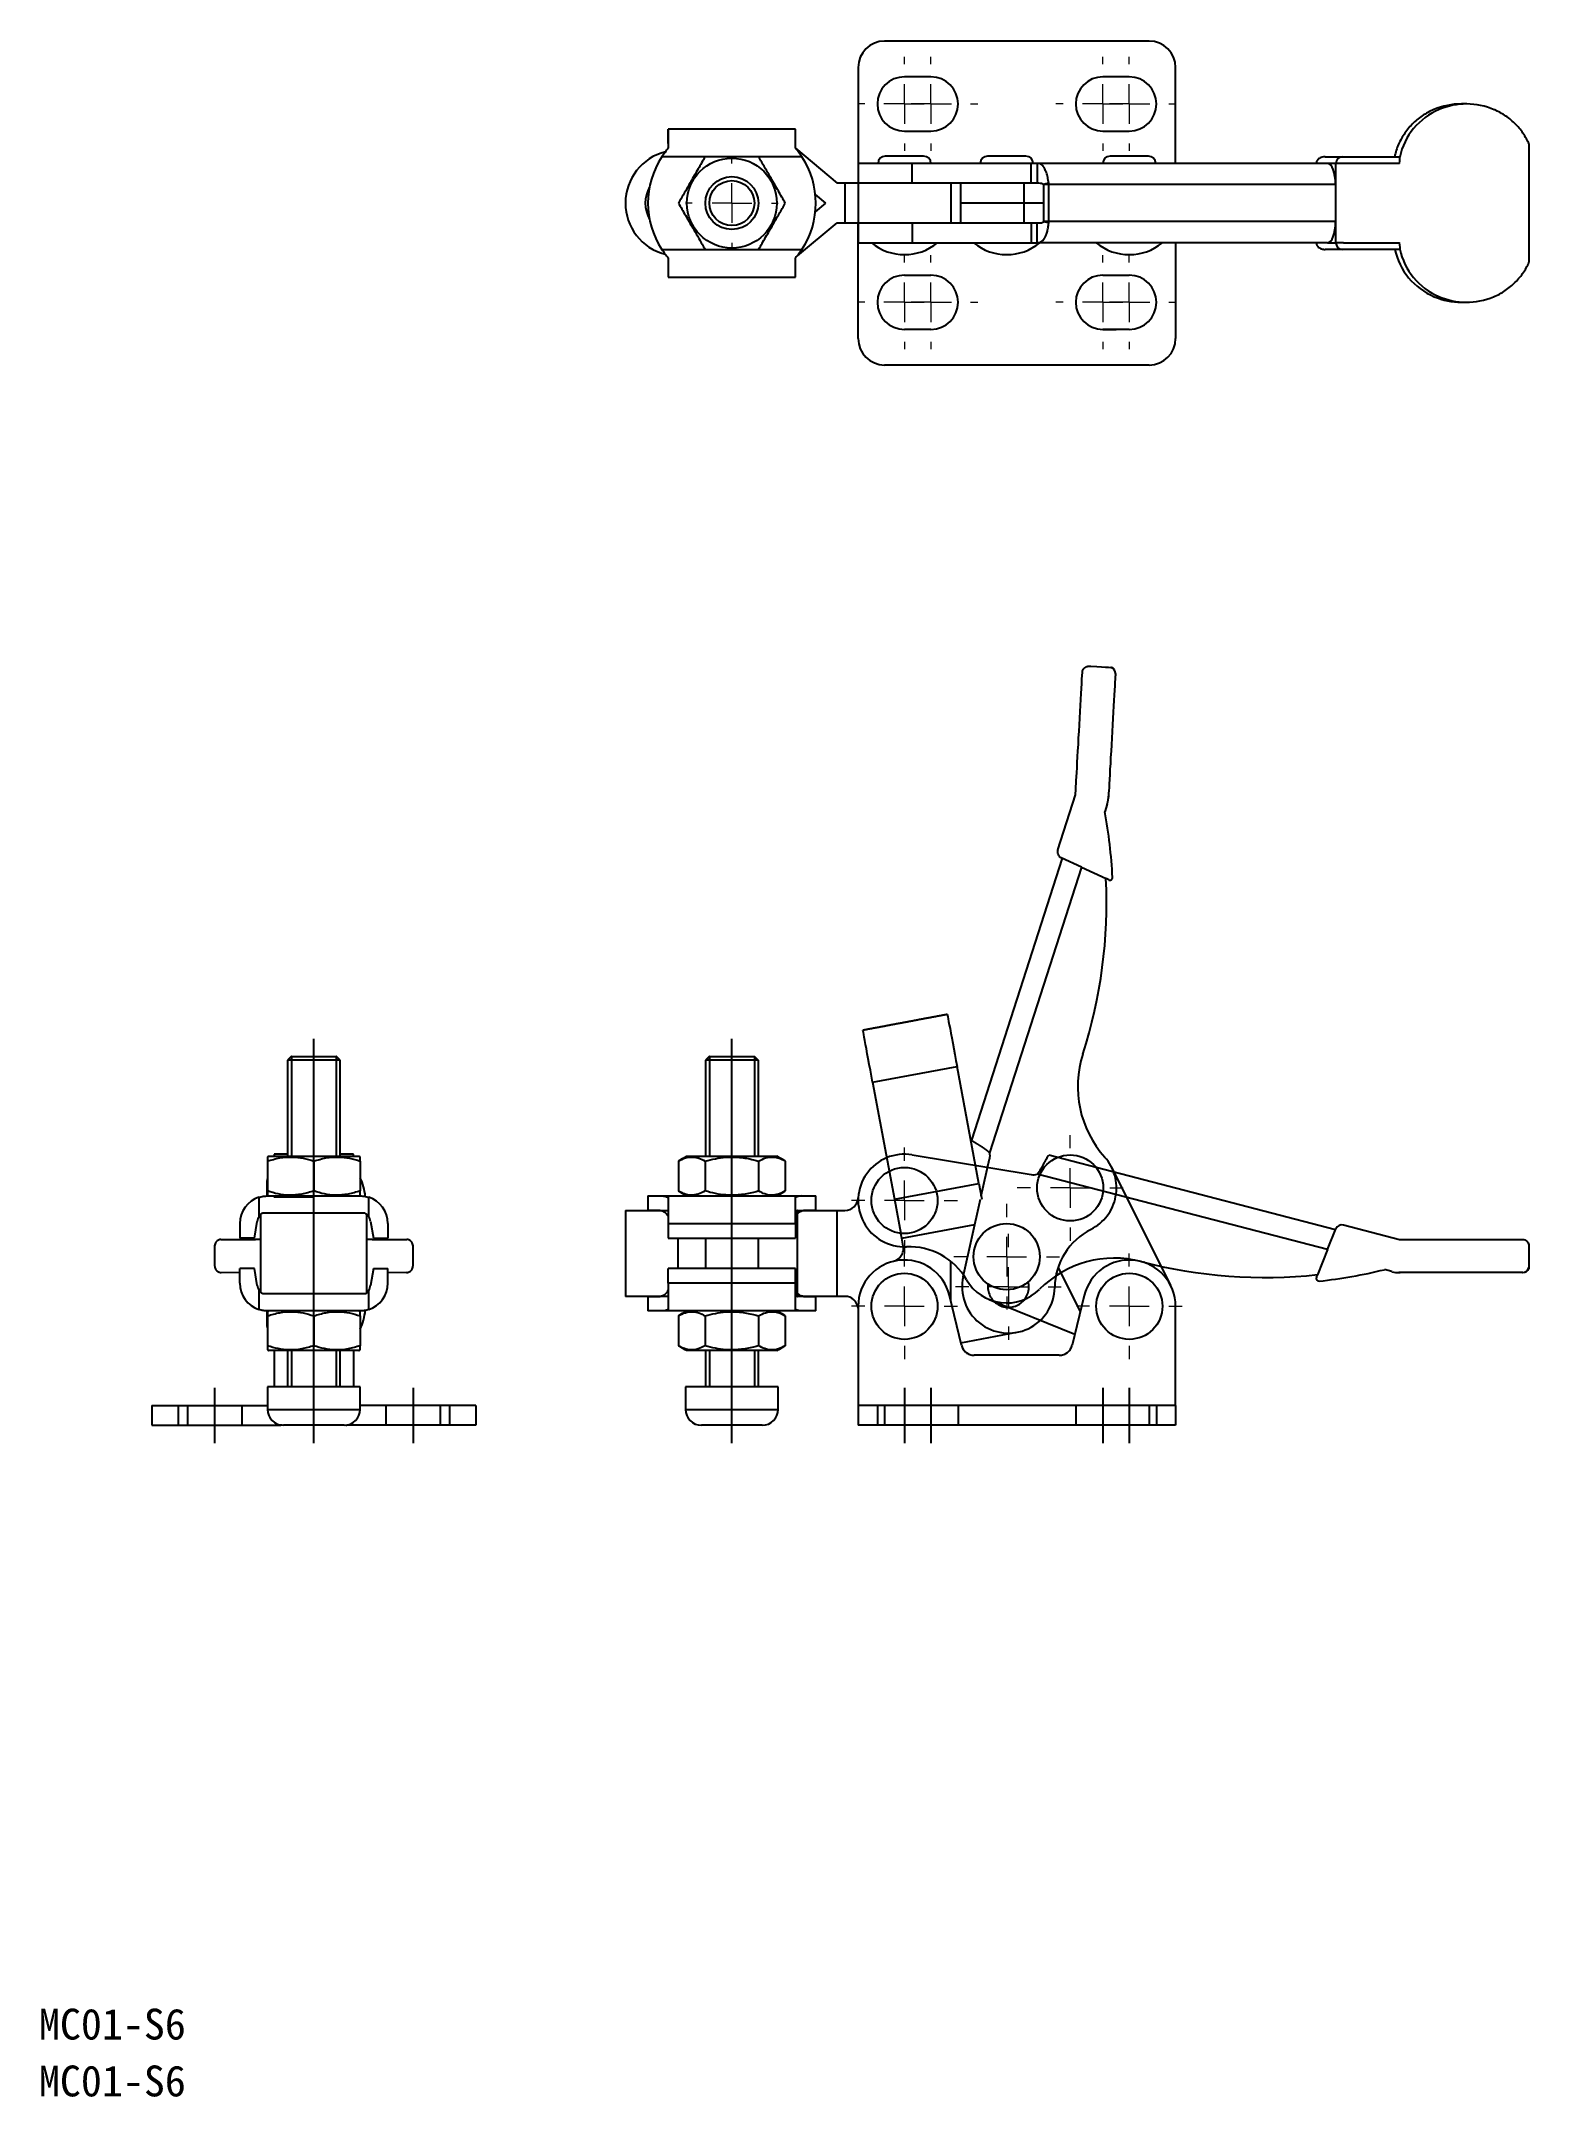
# Model space of a CAD drawing. Header units: millimetres. Extents: x 4 to 117, y 6 to 162.
import ezdxf

# ---------------------------------------------------------------- set-up
doc = ezdxf.new("R2010")
doc.units = ezdxf.units.MM
for name, pattern in [('CENTER', [50.8, 31.75, -6.35, 6.35, -6.35]), ('DASHED', [19.05, 12.7, -6.35]), ('PHANTOM', [63.5, 31.75, -6.35, 6.35, -6.35, 6.35, -6.35])]:
    doc.linetypes.add(name, pattern=pattern)
doc.layers.add('CENTER', color=1, linetype='CENTER')
doc.styles.get("Standard").update_dxf_attribs({"font": 'MINGLIU.TTC'})

msp = doc.modelspace()

# ---------------------------------------------------------------- texts
at = {"color": 7, "linetype": 'Continuous', "char_height": 2.333, "width": 112.051, "attachment_point": 1}
for insert in [(3.88, 12.72), (3.88, 8.42)]:
    msp.add_mtext('MC01-S6', dxfattribs=dict(at, insert=insert))

# ---------------------------------------------------------------- blocks, each defined once
blk = doc.blocks.new('SW_CENTERMARKSYMBOL_0')
at = {"color": 0, "linetype": 'Continuous', "lineweight": 0}
for p, q in [((0, 3), (0, 4)), ((-3, 0), (-4, 0)), ((0, 0), (-1.5, 0)), ((0, 0), (0, 1.5)), ((0, 0), (0, -1.5)), ((0, 0), (1.5, 0)), ((3, 0), (4, 0)), ((0, -3), (0, -4))]:
    blk.add_line(p, q, dxfattribs=at)
blk = doc.blocks.new('SW_CENTERMARKSYMBOL_1')
at = {"color": 0, "linetype": 'Continuous', "lineweight": 0}
for p, q in [((0, 3), (0, 4)), ((-3, 0), (-4, 0)), ((0, 0), (-1.5, 0)), ((0, 0), (0, 1.5)), ((0, 0), (0, -1.5)), ((0, 0), (1.5, 0)), ((3, 0), (4, 0)), ((0, -3), (0, -4))]:
    blk.add_line(p, q, dxfattribs=at)
blk = doc.blocks.new('SW_CENTERMARKSYMBOL_2')
at = {"color": 0, "linetype": 'Continuous', "lineweight": 0}
for p, q in [((0, 3), (0, 4)), ((-3, 0), (-4, 0)), ((0, 0), (-1.5, 0)), ((0, 0), (0, 1.5)), ((0, 0), (0, -1.5)), ((0, 0), (1.5, 0)), ((3, 0), (4, 0)), ((0, -3), (0, -4))]:
    blk.add_line(p, q, dxfattribs=at)
blk = doc.blocks.new('SW_CENTERMARKSYMBOL_3')
at = {"color": 0, "linetype": 'Continuous', "lineweight": 0}
for p, q in [((0, 3), (0, 4)), ((-3, 0), (-4, 0)), ((0, 0), (-1.5, 0)), ((0, 0), (0, 1.5)), ((0, 0), (0, -1.5)), ((0, 0), (1.5, 0)), ((3, 0), (4, 0)), ((0, -3), (0, -4))]:
    blk.add_line(p, q, dxfattribs=at)
blk = doc.blocks.new('SW_CENTERMARKSYMBOL_4')
at = {"color": 0, "linetype": 'Continuous', "lineweight": 0}
for p, q in [((0, 3), (0, 3.55)), ((-3, 0), (-3.55, 0)), ((0, 0), (-1.5, 0)), ((0, 0), (0, 1.5)), ((0, 0), (0, -1.5)), ((0, 0), (1.5, 0)), ((3, 0), (3.55, 0)), ((0, -3), (0, -3.55))]:
    blk.add_line(p, q, dxfattribs=at)
blk = doc.blocks.new('SW_CENTERMARKSYMBOL_5')
at = {"color": 0, "linetype": 'Continuous', "lineweight": 0}
for p, q in [((0, 3), (0, 3.55)), ((-3, 0), (-3.55, 0)), ((0, 0), (-1.5, 0)), ((0, 0), (0, 1.5)), ((0, 0), (0, -1.5)), ((0, 0), (1.5, 0)), ((3, 0), (3.55, 0)), ((0, -3), (0, -3.55))]:
    blk.add_line(p, q, dxfattribs=at)
blk = doc.blocks.new('SW_CENTERMARKSYMBOL_6')
at = {"color": 0, "linetype": 'Continuous', "lineweight": 0}
for p, q in [((0, 3), (0, 3.55)), ((-3, 0), (-3.55, 0)), ((0, 0), (-1.5, 0)), ((0, 0), (0, 1.5)), ((0, 0), (0, -1.5)), ((0, 0), (1.5, 0)), ((3, 0), (3.55, 0)), ((0, -3), (0, -3.55))]:
    blk.add_line(p, q, dxfattribs=at)
blk = doc.blocks.new('SW_CENTERMARKSYMBOL_7')
at = {"color": 0, "linetype": 'Continuous', "lineweight": 0}
for p, q in [((0, 3), (0, 3.55)), ((-3, 0), (-3.55, 0)), ((0, 0), (-1.5, 0)), ((0, 0), (0, 1.5)), ((0, 0), (0, -1.5)), ((0, 0), (1.5, 0)), ((3, 0), (3.55, 0)), ((0, -3), (0, -3.55))]:
    blk.add_line(p, q, dxfattribs=at)
blk = doc.blocks.new('SW_CENTERMARKSYMBOL_8')
at = {"color": 0, "linetype": 'Continuous', "lineweight": 0}
for p, q in [((0, 3), (0, 3.55)), ((-3, 0), (-3.55, 0)), ((0, 0), (-1.5, 0)), ((0, 0), (0, 1.5)), ((0, 0), (0, -1.5)), ((0, 0), (1.5, 0)), ((3, 0), (3.55, 0)), ((0, -3), (0, -3.55))]:
    blk.add_line(p, q, dxfattribs=at)
blk = doc.blocks.new('SW_CENTERMARKSYMBOL_9')
at = {"color": 0, "linetype": 'Continuous', "lineweight": 0}
for p, q in [((0, 3), (0, 3.55)), ((-3, 0), (-3.55, 0)), ((0, 0), (-1.5, 0)), ((0, 0), (0, 1.5)), ((0, 0), (0, -1.5)), ((0, 0), (1.5, 0)), ((3, 0), (3.55, 0)), ((0, -3), (0, -3.55))]:
    blk.add_line(p, q, dxfattribs=at)
blk = doc.blocks.new('SW_CENTERMARKSYMBOL_10')
at = {"color": 0, "linetype": 'Continuous', "lineweight": 0}
for p, q in [((0, 3), (0, 3.55)), ((-3, 0), (-3.55, 0)), ((0, 0), (-1.5, 0)), ((0, 0), (0, 1.5)), ((0, 0), (0, -1.5)), ((0, 0), (1.5, 0)), ((3, 0), (3.55, 0)), ((0, -3), (0, -3.55))]:
    blk.add_line(p, q, dxfattribs=at)
blk = doc.blocks.new('SW_CENTERMARKSYMBOL_11')
at = {"color": 0, "linetype": 'Continuous', "lineweight": 0}
for p, q in [((0, 3), (0, 3.55)), ((-3, 0), (-3.55, 0)), ((0, 0), (-1.5, 0)), ((0, 0), (0, 1.5)), ((0, 0), (0, -1.5)), ((0, 0), (1.5, 0)), ((3, 0), (3.55, 0)), ((0, -3), (0, -3.55))]:
    blk.add_line(p, q, dxfattribs=at)
blk = doc.blocks.new('SW_CENTERMARKSYMBOL_12')
at = {"color": 0, "linetype": 'Continuous', "lineweight": 0}
for p, q in [((0, 3), (0, 3.5)), ((-3, 0), (-3.5, 0)), ((0, 0), (-1.5, 0)), ((0, 0), (0, 1.5)), ((0, 0), (0, -1.5)), ((0, 0), (1.5, 0)), ((3, 0), (3.5, 0)), ((0, -3), (0, -3.5))]:
    blk.add_line(p, q, dxfattribs=at)

# ---------------------------------------------------------------- linework, layer by layer
at = {"color": 7, "linetype": 'Continuous'}
for p, q in [((87.83, 161.52), (67.83, 161.52)), ((65.83, 159.52), (65.83, 152.27)), ((71.33, 158.82), (69.33, 158.82)), ((86.33, 158.82), (84.33, 158.82)), ((89.83, 152.27), (89.83, 159.52)), ((51.47, 153.77), (51.47, 154.87)), ((51.47, 154.87), (51.47, 153.42)), ((61.09, 154.87), (51.47, 154.87)), ((61.09, 153.77), (61.09, 154.87)), ((61.09, 153.42), (61.09, 154.87)), ((69.33, 154.72), (71.33, 154.72)), ((84.33, 154.72), (86.33, 154.72)), ((54.23, 152.77), (50.98, 152.77)), ((61.58, 152.77), (58.33, 152.77)), ((70.78, 152.82), (67.88, 152.82)), ((78.51, 152.82), (75.61, 152.82)), ((87.78, 152.82), (84.88, 152.82)), ((101.14, 152.77), (102.42, 152.77)), ((102.42, 152.77), (106.71, 152.77)), ((106.71, 152.77), (106.76, 152.77)), ((67.33, 152.27), (65.83, 152.27)), ((69.9, 152.27), (65.83, 152.27)), ((71.33, 152.27), (67.33, 152.27)), ((69.9, 150.77), (69.9, 152.27)), ((78.92, 152.27), (69.9, 152.27)), ((79.06, 152.27), (75.06, 152.27)), ((78.92, 150.77), (78.92, 152.27)), ((79.37, 152.27), (78.92, 152.27)), ((101.33, 152.27), (79.37, 152.27)), ((101.95, 152.27), (101.33, 152.27)), ((101.95, 146.27), (101.95, 152.27)), ((102.54, 152.27), (101.95, 152.27)), ((106.77, 152.27), (102.54, 152.27)), ((63.39, 149.27), (62.6, 149.93)), ((62.6, 148.61), (63.39, 149.27)), ((64.83, 150.77), (64.23, 150.77)), ((64.83, 150.77), (64.83, 147.77)), ((65.83, 150.77), (64.83, 150.77)), ((65.83, 150.77), (65.83, 150.77)), ((69.9, 150.77), (65.83, 150.77)), ((65.83, 150.77), (65.83, 147.77)), ((72.83, 150.77), (65.83, 150.77)), ((78.92, 150.77), (69.9, 150.77)), ((72.73, 150.77), (72.73, 150.77)), ((73.56, 150.77), (72.83, 150.77)), ((72.83, 150.77), (72.83, 147.77)), ((78.38, 150.77), (73.56, 150.77)), ((78.38, 149.27), (73.56, 149.27)), ((78.38, 149.27), (73.56, 149.27)), ((73.64, 150.77), (73.64, 150.77)), ((74.61, 150.77), (74.61, 150.77)), ((78.38, 149.27), (78.38, 150.77)), ((79.42, 150.77), (78.38, 150.77)), ((78.38, 147.77), (78.38, 149.27)), ((79.86, 149.27), (78.38, 149.27)), ((79.86, 149.27), (78.38, 149.27)), ((79.37, 150.77), (78.92, 150.77)), ((80.24, 150.67), (79.86, 150.67)), ((79.86, 147.87), (79.86, 150.67)), ((101.93, 150.67), (80.24, 150.67)), ((80.24, 147.87), (80.24, 150.67)), ((101.93, 150.67), (101.93, 147.87)), ((61.23, 145.27), (64.23, 147.77)), ((64.23, 147.77), (64.83, 147.77)), ((64.83, 147.77), (65.83, 147.77)), ((65.83, 147.77), (69.9, 147.77)), ((65.83, 147.77), (69.9, 147.77)), ((65.83, 146.27), (65.83, 147.77)), ((69.9, 147.77), (69.9, 146.27)), ((69.9, 147.77), (78.92, 147.77)), ((78.92, 147.77), (78.92, 146.27)), ((78.92, 147.77), (79.37, 147.77)), ((80.24, 147.87), (79.86, 147.87)), ((101.93, 147.87), (80.24, 147.87)), ((65.83, 146.27), (69.9, 146.27)), ((65.83, 139.02), (65.83, 146.27)), ((69.9, 146.27), (78.92, 146.27)), ((78.92, 146.27), (79.37, 146.27)), ((101.33, 146.27), (79.37, 146.27)), ((89.83, 146.27), (89.83, 139.02)), ((101.33, 146.27), (101.95, 146.27)), ((102.54, 146.27), (101.95, 146.27)), ((102.54, 146.27), (106.77, 146.27)), ((50.98, 145.77), (54.23, 145.77)), ((51.47, 145.12), (51.47, 143.67)), ((58.33, 145.77), (61.58, 145.77)), ((61.09, 143.67), (61.09, 145.12)), ((102.42, 145.77), (101.14, 145.77)), ((106.71, 145.77), (102.42, 145.77)), ((106.76, 145.77), (106.71, 145.77)), ((51.47, 143.67), (61.09, 143.67)), ((69.33, 143.82), (71.33, 143.82)), ((84.33, 143.82), (86.33, 143.82)), ((71.33, 139.72), (69.33, 139.72)), ((71.33, 139.72), (70.33, 139.72)), ((84.33, 139.72), (85.33, 139.72)), ((86.33, 139.72), (84.33, 139.72)), ((87.83, 137.02), (67.83, 137.02)), ((26.67, 84.44), (22.67, 84.44)), ((22.97, 84.74), (26.37, 84.74)), ((56.28, 84.44), (54.28, 84.44)), ((56.28, 84.44), (54.28, 84.44)), ((54.58, 84.74), (56.28, 84.74)), ((54.58, 84.74), (56.28, 84.74)), ((56.28, 84.74), (57.98, 84.74)), ((56.28, 84.74), (57.98, 84.74)), ((58.28, 84.44), (56.28, 84.44)), ((58.28, 84.44), (56.28, 84.44)), ((21.17, 76.82), (21.17, 74.56)), ((21.27, 77.19), (28.07, 77.19)), ((21.67, 77.34), (21.67, 77.19)), ((24.67, 76.82), (24.67, 74.56)), ((27.67, 77.19), (27.67, 77.34)), ((28.17, 76.82), (28.17, 74.56)), ((52.24, 76.82), (52.24, 74.56)), ((52.24, 76.82), (52.24, 74.56)), ((52.88, 77.19), (59.68, 77.19)), ((52.88, 77.19), (59.68, 77.19)), ((54.26, 76.82), (54.26, 74.56)), ((54.26, 76.82), (54.26, 74.56)), ((58.3, 76.82), (58.3, 74.56)), ((58.3, 76.82), (58.3, 74.56)), ((60.32, 76.82), (60.32, 74.56)), ((60.32, 76.82), (60.32, 74.56)), ((69.9, 77.29), (78.92, 75.8)), ((101.93, 71.63), (80.24, 77.26)), ((21.12, 75.29), (21.12, 74.59)), ((101.33, 70.13), (79.37, 75.83)), ((20.52, 74.08), (20.52, 72.62)), ((21.12, 74.25), (21.12, 74.19)), ((21.17, 74.19), (28.17, 74.19)), ((28.82, 72.62), (28.82, 74.08)), ((48.23, 73.09), (51.47, 73.09)), ((49.93, 74.19), (50.98, 74.19)), ((49.93, 74.19), (50.98, 74.19)), ((50.86, 73.09), (49.93, 73.09)), ((50.98, 74.19), (61.58, 74.19)), ((50.98, 74.19), (61.58, 74.19)), ((51.47, 74.08), (51.47, 72.09)), ((51.47, 74.08), (51.47, 72.09)), ((61.09, 72.09), (61.09, 74.08)), ((61.09, 72.09), (61.09, 74.08)), ((61.09, 73.09), (64.23, 73.09)), ((61.23, 73.09), (61.21, 73.09)), ((61.23, 66.59), (61.23, 73.09)), ((61.58, 74.19), (62.63, 74.19)), ((61.58, 74.19), (62.63, 74.19)), ((62.63, 73.09), (61.7, 73.09)), ((64.23, 66.59), (64.23, 73.09)), ((64.23, 73.09), (64.83, 73.09)), ((19.07, 72.09), (19.07, 70.99)), ((20.17, 70.99), (20.38, 72.25)), ((20.67, 66.88), (20.67, 72.78)), ((20.79, 72.9), (28.55, 72.9)), ((28.67, 66.89), (28.67, 72.79)), ((28.96, 72.25), (29.17, 70.99)), ((30.27, 72.09), (30.27, 70.99)), ((51.47, 72.09), (61.09, 72.09)), ((51.47, 72.09), (51.47, 70.99)), ((51.47, 72.09), (61.09, 72.09)), ((51.47, 72.09), (51.47, 70.99)), ((61.09, 72.09), (61.09, 70.99)), ((61.09, 72.09), (61.09, 70.99)), ((101.33, 70.13), (101.95, 71.69)), ((102.54, 71.99), (106.77, 70.89)), ((20.17, 70.99), (19.07, 70.99)), ((20.67, 70.9), (20.27, 70.9)), ((29.07, 70.9), (28.67, 70.9)), ((29.17, 70.99), (30.27, 70.99)), ((51.47, 70.99), (61.09, 70.99)), ((51.47, 70.99), (61.09, 70.99)), ((52.23, 68.69), (52.23, 70.99)), ((101.33, 70.13), (100.57, 68.23)), ((106.77, 70.89), (107.2, 70.89)), ((20.17, 68.69), (19.07, 68.69)), ((19.07, 67.59), (19.07, 68.69)), ((20.38, 67.42), (20.17, 68.69)), ((29.17, 68.69), (28.96, 67.42)), ((29.17, 68.69), (30.27, 68.69)), ((30.27, 67.59), (30.27, 68.69)), ((51.47, 67.59), (51.47, 68.69)), ((61.09, 68.69), (51.47, 68.69)), ((51.47, 67.59), (51.47, 68.69)), ((61.09, 68.69), (51.47, 68.69)), ((61.09, 67.59), (61.09, 68.69)), ((61.09, 67.59), (61.09, 68.69)), ((72.83, 66.25), (72.83, 69.24)), ((87.64, 69.08), (87.43, 69.17)), ((106.19, 68.46), (105.62, 68.61)), ((20.52, 67.05), (20.52, 65.59)), ((28.82, 65.59), (28.82, 67.05)), ((61.09, 67.59), (51.47, 67.59)), ((51.47, 67.59), (51.47, 65.59)), ((61.09, 67.59), (51.47, 67.59)), ((51.47, 67.59), (51.47, 65.59)), ((61.09, 65.59), (61.09, 67.59)), ((61.09, 65.59), (61.09, 67.59)), ((100.49, 68.01), (100.57, 68.23)), ((106.81, 68.39), (106.72, 68.39)), ((28.56, 66.79), (20.8, 66.79)), ((21.12, 65.49), (21.12, 65.43)), ((28.17, 65.49), (21.17, 65.49)), ((51.47, 66.59), (48.23, 66.59)), ((49.93, 66.59), (50.86, 66.59)), ((50.98, 65.49), (49.93, 65.49)), ((50.98, 65.49), (49.93, 65.49)), ((61.58, 65.49), (50.98, 65.49)), ((61.58, 65.49), (50.98, 65.49)), ((64.23, 66.59), (61.09, 66.59)), ((61.21, 66.59), (61.23, 66.59)), ((62.63, 65.49), (61.58, 65.49)), ((62.63, 65.49), (61.58, 65.49)), ((61.7, 66.59), (62.63, 66.59)), ((64.83, 66.59), (64.23, 66.59)), ((65.83, 65.84), (65.83, 58.34)), ((65.83, 65.84), (65.83, 58.34)), ((73.64, 62.9), (72.73, 66.66)), ((75.74, 66.35), (82.21, 63.73)), ((82.92, 66.66), (82.01, 62.9)), ((89.83, 58.34), (89.83, 65.84)), ((89.83, 58.34), (89.83, 65.84)), ((21.12, 65.08), (21.12, 64.39)), ((21.17, 65.12), (21.17, 62.86)), ((24.67, 65.12), (24.67, 62.86)), ((28.17, 65.12), (28.17, 62.86)), ((52.24, 65.12), (52.24, 62.86)), ((52.24, 65.12), (52.24, 62.86)), ((54.26, 65.12), (54.26, 62.86)), ((54.26, 65.12), (54.26, 62.86)), ((58.3, 65.12), (58.3, 62.86)), ((58.3, 65.12), (58.3, 62.86)), ((60.32, 65.12), (60.32, 62.86)), ((60.32, 65.12), (60.32, 62.86)), ((28.07, 62.49), (21.27, 62.49)), ((21.67, 62.49), (21.67, 59.74)), ((21.67, 62.49), (21.67, 62.14)), ((27.67, 62.49), (27.67, 59.74)), ((27.67, 62.49), (27.67, 62.14)), ((56.28, 62.49), (52.88, 62.49)), ((56.28, 62.49), (52.88, 62.49)), ((59.68, 62.49), (56.28, 62.49)), ((59.68, 62.49), (56.28, 62.49)), ((81.04, 62.14), (74.61, 62.14)), ((28.17, 59.74), (21.17, 59.74)), ((59.78, 59.74), (52.78, 59.74)), ((59.78, 59.74), (52.78, 59.74)), ((12.42, 58.34), (12.42, 56.84)), ((12.42, 58.34), (14.42, 58.34)), ((14.42, 58.34), (14.42, 56.84)), ((14.42, 58.34), (21.17, 58.34)), ((21.17, 58.04), (28.17, 58.04)), ((34.92, 58.34), (28.17, 58.34)), ((34.92, 58.34), (34.92, 56.84)), ((36.92, 58.34), (34.92, 58.34)), ((36.92, 58.34), (36.92, 56.84)), ((52.78, 58.04), (59.78, 58.04)), ((52.78, 58.04), (59.78, 58.04)), ((65.83, 58.34), (65.83, 56.84)), ((67.83, 58.34), (65.83, 58.34)), ((65.83, 58.34), (65.83, 56.84)), ((67.83, 58.34), (65.83, 58.34)), ((67.83, 58.34), (67.83, 56.84)), ((87.83, 58.34), (67.83, 58.34)), ((67.83, 58.34), (67.83, 56.84)), ((87.83, 58.34), (67.83, 58.34)), ((87.83, 58.34), (87.83, 56.84)), ((89.83, 58.34), (87.83, 58.34)), ((87.83, 58.34), (87.83, 56.84)), ((89.83, 58.34), (87.83, 58.34)), ((89.83, 58.34), (89.83, 56.84)), ((89.83, 58.34), (89.83, 56.84)), ((12.42, 56.84), (14.42, 56.84)), ((14.42, 56.84), (22.17, 56.84)), ((22.27, 56.84), (22.17, 56.84)), ((26.97, 56.84), (22.37, 56.84)), ((27.08, 56.84), (27.17, 56.84)), ((34.92, 56.84), (27.17, 56.84)), ((36.92, 56.84), (34.92, 56.84)), ((58.58, 56.84), (53.98, 56.84)), ((58.58, 56.84), (53.98, 56.84)), ((67.83, 56.84), (65.83, 56.84)), ((67.83, 56.84), (65.83, 56.84)), ((87.83, 56.84), (67.83, 56.84)), ((87.83, 56.84), (67.83, 56.84)), ((89.83, 56.84), (87.83, 56.84)), ((89.83, 56.84), (87.83, 56.84))]:
    msp.add_line(p, q, dxfattribs=at)
for p, q in [((61.09, 153.42), (64.23, 150.77)), ((116.54, 153.75), (116.54, 144.79)), ((21.12, 74.59), (21.12, 74.25)), ((17.63, 70.89), (20.27, 70.9)), ((29.07, 70.9), (31.71, 70.89)), ((17.67, 68.39), (19.08, 68.41)), ((17.64, 68.4), (17.67, 68.39)), ((31.67, 68.39), (30.28, 68.37)), ((31.67, 68.39), (31.71, 68.4)), ((21.12, 65.43), (21.12, 65.08))]:
    msp.add_line(p, q)
at = {"color": 3, "linetype": 'PHANTOM'}
for p, q in [((80.93, 100.36), (82.26, 104.52)), ((82.26, 104.52), (82.29, 104.95)), ((84.76, 104.33), (84.74, 104.33)), ((84.76, 104.42), (84.76, 104.33)), ((84.66, 103.81), (84.48, 103.24)), ((81.25, 99.73), (74.39, 78.39)), ((82.71, 99.05), (81.19, 99.76)), ((82.71, 99.05), (75.77, 77.45)), ((82.71, 99.05), (84.57, 98.18)), ((84.78, 98.08), (84.57, 98.18)), ((66.92, 82.78), (73.31, 83.98)), ((74.96, 75.13), (73.31, 83.98)), ((66.92, 82.78), (68.57, 73.94)), ((75.14, 74.18), (75.77, 76.99)), ((89.46, 67.4), (85, 76.35)), ((68.57, 73.94), (74.96, 75.13)), ((74.96, 75.13), (75.18, 73.95)), ((68.57, 73.94), (69.06, 71.35)), ((73.77, 68.07), (75.09, 73.93)), ((69.13, 70.99), (74.66, 72.02)), ((69.13, 70.99), (69.06, 71.35)), ((69.24, 70.39), (69.13, 70.99)), ((80.95, 68.78), (82.62, 65.42)), ((73.64, 62.9), (72.73, 66.66)), ((82.92, 66.66), (82.01, 62.9)), ((73.6, 63.07), (77.83, 63.87)), ((81.04, 62.14), (74.61, 62.14))]:
    msp.add_line(p, q, dxfattribs=at)
at = {"color": 3, "linetype": 'Continuous'}
for p, q in [((22.97, 84.74), (22.97, 77.13)), ((26.37, 84.74), (26.37, 77.13)), ((54.58, 84.74), (54.58, 77.19)), ((57.98, 84.74), (57.98, 77.19)), ((22.97, 62.54), (22.97, 59.74)), ((26.37, 62.54), (26.37, 59.74)), ((54.58, 62.49), (54.58, 59.74)), ((57.98, 62.49), (57.98, 59.74))]:
    msp.add_line(p, q, dxfattribs=at)
at = {"color": 3, "linetype": 'DASHED'}
for p, q in [((15.12, 58.34), (15.12, 56.84)), ((19.22, 58.34), (19.22, 56.84)), ((30.12, 58.34), (30.12, 56.84)), ((34.22, 58.34), (34.22, 56.84)), ((67.28, 58.34), (67.28, 56.84)), ((73.38, 58.34), (73.38, 56.84)), ((82.28, 58.34), (82.28, 56.84)), ((88.38, 58.34), (88.38, 56.84))]:
    msp.add_line(p, q, dxfattribs=at)
at = {"color": 3, "linetype": 'PHANTOM', "flags": 128}
for points in [[(82.29, 104.95), (82.29, 105.04), (82.3, 105.17), (82.31, 105.36), (82.32, 105.6), (82.34, 105.88), (82.36, 106.2), (82.38, 106.57), (82.4, 106.97), (82.42, 107.4), (82.45, 107.85), (82.48, 108.33), (82.5, 108.82), (82.53, 109.32), (82.56, 109.82), (82.59, 110.32), (82.62, 110.81), (82.64, 111.28), (82.67, 111.74), (82.69, 112.17), (82.71, 112.57), (82.73, 112.93), (82.75, 113.26), (82.77, 113.54), (82.78, 113.78)], [(83.43, 114.24), (83.87, 114.22), (84.24, 114.2), (84.54, 114.18), (84.77, 114.17), (84.93, 114.16)], [(85.28, 113.66), (85.28, 113.58), (85.27, 113.45), (85.26, 113.26), (85.24, 113.03), (85.23, 112.75), (85.21, 112.43), (85.19, 112.06), (85.17, 111.66), (85.14, 111.23), (85.12, 110.78), (85.09, 110.3), (85.06, 109.81), (85.04, 109.31), (85.01, 108.81), (84.98, 108.31), (84.95, 107.81), (84.92, 107.34), (84.9, 106.88), (84.87, 106.45), (84.85, 106.05), (84.83, 105.68), (84.81, 105.35), (84.8, 105.07), (84.78, 104.83), (84.77, 104.64), (84.77, 104.51), (84.76, 104.42)], [(84.93, 114.16), (84.99, 114.15), (85.02, 114.15), (85.04, 114.15)], [(72.57, 87.91), (72.58, 87.9), (72.59, 87.85), (72.61, 87.74), (72.63, 87.59), (72.67, 87.38), (72.72, 87.13), (72.78, 86.84), (72.84, 86.5), (72.91, 86.14), (72.98, 85.74), (73.06, 85.32), (73.14, 84.88), (73.22, 84.43), (73.31, 83.98)], [(66.92, 82.78), (66.84, 83.24), (66.75, 83.69), (66.67, 84.13), (66.59, 84.55), (66.52, 84.94), (66.45, 85.31), (66.39, 85.64), (66.33, 85.94), (66.28, 86.19), (66.25, 86.39), (66.22, 86.55), (66.2, 86.65), (66.19, 86.71), (66.19, 86.71)]]:
    msp.add_lwpolyline(points, dxfattribs=at)
at = {"color": 7, "linetype": 'Continuous', "flags": 128}
for points in [[(80.24, 77.26), (80.24, 77.26), (80.24, 77.26), (80.24, 77.26), (80.24, 77.26), (80.24, 77.26), (80.24, 77.26), (80.24, 77.26), (80.24, 77.26)], [(107.2, 70.89), (107.29, 70.89), (107.42, 70.89), (107.61, 70.89), (107.85, 70.89), (108.13, 70.89), (108.45, 70.89), (108.82, 70.89), (109.22, 70.89), (109.65, 70.89), (110.11, 70.89), (110.58, 70.89), (111.08, 70.89), (111.57, 70.89), (112.08, 70.9), (112.58, 70.9), (113.07, 70.9), (113.54, 70.9), (114, 70.9), (114.43, 70.9), (114.83, 70.9), (115.2, 70.9), (115.52, 70.9), (115.8, 70.9), (116.04, 70.9)], [(116.54, 70.28), (116.54, 69.84), (116.54, 69.47), (116.54, 69.16), (116.54, 68.93), (116.54, 68.77)], [(116.54, 68.77), (116.54, 68.72), (116.54, 68.68), (116.54, 68.67)], [(116.06, 68.4), (115.98, 68.4), (115.85, 68.4), (115.67, 68.4), (115.43, 68.4), (115.15, 68.4), (114.83, 68.4), (114.46, 68.4), (114.07, 68.4), (113.63, 68.4), (113.18, 68.4), (112.7, 68.4), (112.21, 68.4), (111.71, 68.39), (111.21, 68.39), (110.7, 68.39), (110.21, 68.39), (109.73, 68.39), (109.27, 68.39), (108.84, 68.39), (108.44, 68.39), (108.07, 68.39), (107.74, 68.39), (107.46, 68.39), (107.22, 68.39), (107.03, 68.39), (106.9, 68.39), (106.81, 68.39)]]:
    msp.add_lwpolyline(points, dxfattribs=at)
at = {"color": 7, "linetype": 'Continuous'}
for centre, radius in [((56.28, 149.27), 3.4), ((56.28, 149.27), 2), ((69.33, 73.84), 2.5), ((77.06, 69.59), 2.5), ((69.33, 65.84), 2.5), ((86.33, 65.84), 2.5)]:
    msp.add_circle(centre, radius, dxfattribs=at)
at = {"color": 3, "linetype": 'Continuous'}
msp.add_circle((56.28, 149.27), 1.7, dxfattribs=at)
at = {"color": 3, "linetype": 'PHANTOM'}
for centre in [(81.86, 74.79), (77.06, 69.59), (69.33, 65.84), (86.33, 65.84)]:
    msp.add_circle(centre, 2.5, dxfattribs=at)
at = {"color": 7, "linetype": 'Continuous'}
for centre, radius, start, end in [((67.83, 159.52), 2, 90, 180), ((87.83, 159.52), 2, 0, 90), ((69.33, 156.77), 2.05, 90, 270), ((71.33, 156.77), 2.05, 270, 90), ((84.33, 156.77), 2.05, 90, 270), ((86.33, 156.77), 2.05, 270, 90), ((52.23, 149.27), 4, 104.1916, 255.4415), ((56.28, 149.27), 6.35, 146.5519, 213.4481), ((56.28, 149.27), 6.35, 326.5519, 33.4481), ((67.88, 152.27), 0.55, 90, 180), ((70.78, 152.27), 0.55, 0, 90), ((75.61, 152.27), 0.55, 90, 180), ((78.51, 152.27), 0.55, 0, 90), ((84.88, 152.27), 0.55, 90, 180), ((87.78, 152.27), 0.55, 0, 90), ((102.44, 152.29), 0.483, 92.1908, 182.0347), ((52.23, 149.27), 2.5, 150.508, 209.492), ((79.48, 150.67), 0.384, 359.987, 0.8839), ((73.88, 150.67), 6.36, 359.9999, 0.8655), ((79.48, 147.87), 0.384, 359.1161, 0.013), ((73.88, 147.87), 6.36, 359.1345, 0.0001), ((69.33, 149.29), 3.92, 230.4022, 309.5978), ((77.06, 149.29), 3.92, 230.4022, 309.5978), ((86.33, 149.29), 3.92, 230.4022, 309.5978), ((102.44, 146.25), 0.483, 177.9653, 267.8092), ((69.33, 141.77), 2.05, 90, 270), ((71.33, 141.77), 2.05, 270, 90), ((84.33, 141.77), 2.05, 90, 270), ((86.33, 141.77), 2.05, 270, 90), ((67.83, 139.02), 2, 180, 270), ((87.83, 139.02), 2, 270, 0), ((69.33, 73.84), 3.5, 80.6465, 272.5102), ((21.67, 75.29), 0.55, 155.38, 180), ((24.65, 73.84), 3.92, 4.6618, 26.1014), ((79.08, 76.79), 1, 260.6465, 286.8495), ((21.17, 72.09), 2.1, 108.0305, 180), ((28.17, 72.09), 2.1, 0, 71.9695), ((64.83, 74.09), 1, 270, 356.8153), ((21.37, 72.09), 1, 147.9006, 170.5377), ((27.97, 72.09), 1, 9.4623, 32.0994), ((102.42, 71.5), 0.5, 75.45, 158.2554), ((69.7, 65.34), 5, 30.0035, 92.5102), ((69.33, 65.84), 3.5, 13.6467, 180), ((85.21, 61.48), 8, 75.4176, 135.1042), ((86.33, 65.84), 3.5, 0, 166.3896), ((96.61, 105.32), 37.3, 255.4176, 276.0944), ((96.61, 105.32), 37.8, 276.1977, 283.784), ((106.72, 70.49), 2.1, 255.45, 270.05), ((116.06, 68.9), 0.498, 270.1589, 345.7308), ((116.1, 68.9), 0.5, 269.9593, 333.3582), ((21.17, 67.59), 2.1, 180, 251.9695), ((21.37, 67.59), 1, 189.4623, 212.0994), ((28.17, 67.59), 2.1, 288.0305, 360), ((27.97, 67.59), 1, 327.9006, 350.5377), ((77.06, 69.59), 3.5, 210.0035, 315.1042), ((100.67, 67.94), 0.2, 158.2554, 276.1977), ((111.53, 68.4), 4.81, 179.9791, 180.1147), ((24.65, 65.84), 3.92, 333.8986, 355.3764), ((64.83, 65.59), 1, 6.7589, 90), ((21.67, 64.39), 0.55, 180, 204.62), ((74.61, 63.14), 1, 193.6467, 270), ((81.04, 63.14), 1, 270, 346.3896), ((22.37, 58.04), 1.2, 180, 270), ((26.97, 58.04), 1.2, 270, 360), ((53.98, 58.04), 1.2, 180, 270), ((53.98, 58.04), 1.2, 180, 270), ((58.58, 58.04), 1.2, 270, 360), ((58.58, 58.04), 1.2, 270, 360)]:
    msp.add_arc(centre, radius, start, end, dxfattribs=at)
at = {"color": 3, "linetype": 'PHANTOM'}
for centre, radius, start, end in [((84.78, 113.68), 0.498, 356.8945, 72.4662), ((84.78, 113.72), 0.5, 356.6953, 60.0937), ((82.66, 104.45), 2.1, 342.1857, 356.7857), ((47.31, 96.34), 37.8, 2.9334, 10.5197), ((81.4, 100.21), 0.5, 162.1857, 244.991), ((47.31, 96.34), 37.3, 342.1533, 2.8301), ((84.86, 98.26), 0.2, 244.991, 2.9334), ((90.43, 82.46), 8, 162.1533, 221.8398), ((74.2, 77.78), 0.64, 72.0612, 72.3198), ((74.8, 77.21), 1, 347.3822, 13.5852), ((81.86, 74.79), 3.5, 296.7391, 41.8398), ((85.69, 67.19), 5, 116.7391, 179.2459), ((68.25, 70.21), 1, 283.7762, 10.5915), ((69.33, 65.84), 3.5, 13.6467, 180), ((86.33, 65.84), 3.5, 0, 166.3896), ((77.19, 67.31), 3.5, 167.3822, 359.2459), ((77.19, 67.31), 1.55, 171.8562, 14.6705), ((74.61, 63.14), 1, 193.6467, 270), ((81.04, 63.14), 1, 270, 346.3896)]:
    msp.add_arc(centre, radius, start, end, dxfattribs=at)
at = {"color": 7, "linetype": 'Continuous'}
for centre, major_axis, ratio, start_param, end_param in [((111.82, 151.77), (5.13, 0), 0.973877, 1.981449, 2.943144), ((111.44, 151.77), (5.13, 0), 0.973877, 1.570796, 1.987181), ((111.82, 151.77), (5.13, 0), 0.973877, 1.150529, 1.981449), ((106.71, 152.27), (0.056, 0.5), 0.12723, 4.712389, 6.283185), ((101.33, 150.67), (0, 1.6), 0.373411, 4.712389, 6.283185), ((101.33, 147.87), (0, 1.6), 0.373411, 3.141593, 4.712389), ((106.71, 146.27), (-0.085, 0.484), 0.12723, 3.141593, 4.712389), ((111.44, 146.77), (5.13, 0), 0.973877, 3.343206, 4.301243), ((111.82, 146.77), (5.13, 0), 0.973877, 3.340041, 4.294428), ((111.44, 146.77), (5.13, 0), 0.973877, 4.301243, 4.712389), ((111.82, 146.77), (5.13, 0), 0.973877, 4.294428, 5.120914), ((26.16, 74.12), (4.5, 0), 0.000902, 2.00616, 4.372847)]:
    msp.add_ellipse(centre, major_axis=major_axis, ratio=ratio, start_param=start_param, end_param=end_param, dxfattribs=at)
for points, knots in [([(109.36, 156.34), (109.32, 156.33), (109.13, 156.25), (108.8, 156.07), (108.37, 155.8), (107.98, 155.49), (107.63, 155.15), (107.31, 154.77), (107.03, 154.37), (106.79, 153.94), (106.59, 153.49), (106.46, 153.1), (106.41, 152.85), (106.39, 152.77)], [0, 0, 0, 0, 0.025656, 0.129453, 0.232874, 0.335881, 0.438452, 0.540581, 0.642281, 0.74358, 0.844519, 0.945155, 1, 1, 1, 1]), ([(116.54, 153.78), (116.52, 153.83), (116.43, 154.02), (116.24, 154.35), (115.96, 154.76), (115.65, 155.13), (115.29, 155.48), (114.9, 155.79), (114.49, 156.06), (114.16, 156.24), (113.96, 156.32), (113.92, 156.33)], [0, 0, 0, 0, 0.042843, 0.173074, 0.303731, 0.434903, 0.566623, 0.698909, 0.831752, 0.965124, 1, 1, 1, 1]), ([(51.47, 153.42), (51.39, 153.32), (51.22, 153.11), (51.06, 152.88), (50.98, 152.77)], [0, 0, 0, 0, 0.495498, 1, 1, 1, 1]), ([(54.26, 152.77), (54.08, 152.47), (53.73, 151.85), (53.2, 150.94), (52.7, 150.07), (52.39, 149.54), (52.24, 149.27)], [0, 0, 0, 0, 0.264593, 0.534922, 0.76533, 1, 1, 1, 1]), ([(58.3, 152.77), (58.17, 152.77), (57.7, 152.77), (56.88, 152.77), (55.91, 152.77), (55.03, 152.77), (54.52, 152.77), (54.26, 152.77)], [0, 0, 0, 0, 0.100223, 0.352907, 0.611643, 0.804692, 1, 1, 1, 1]), ([(60.32, 149.27), (60.15, 149.57), (59.79, 150.19), (59.27, 151.1), (58.76, 151.97), (58.46, 152.5), (58.3, 152.77)], [0, 0, 0, 0, 0.264592, 0.534922, 0.76533, 1, 1, 1, 1]), ([(61.58, 152.77), (61.5, 152.88), (61.35, 153.11), (61.17, 153.31), (61.09, 153.42)], [0, 0, 0, 0, 0.49517, 1, 1, 1, 1]), ([(101.14, 152.77), (101.09, 152.77), (100.99, 152.77), (100.84, 152.73), (100.7, 152.66), (100.59, 152.57), (100.52, 152.47), (100.47, 152.36), (100.48, 152.3), (100.48, 152.27)], [0, 0, 0, 0, 0.146529, 0.353762, 0.524205, 0.668579, 0.79921, 0.926405, 1, 1, 1, 1]), ([(116.54, 153.75), (116.54, 153.76), (116.54, 153.78), (116.54, 153.78), (116.54, 153.78)], [0, 0, 0, 0, 0.636069, 1, 1, 1, 1]), ([(80.24, 150.77), (80.21, 150.92), (80.17, 151.2), (80.07, 151.57), (79.95, 151.85), (79.8, 152.09), (79.62, 152.25), (79.44, 152.26), (79.37, 152.27)], [0, 0, 0, 0, 0.184385, 0.351704, 0.501978, 0.635251, 0.850453, 1, 1, 1, 1]), ([(52.24, 149.27), (52.41, 148.97), (52.77, 148.35), (53.29, 147.44), (53.8, 146.57), (54.1, 146.04), (54.26, 145.77)], [0, 0, 0, 0, 0.264593, 0.534922, 0.76533, 1, 1, 1, 1]), ([(58.3, 145.77), (58.48, 146.07), (58.83, 146.69), (59.36, 147.6), (59.86, 148.47), (60.17, 149), (60.32, 149.27)], [0, 0, 0, 0, 0.264593, 0.534922, 0.76533, 1, 1, 1, 1]), ([(79.86, 150.68), (79.82, 150.7), (79.75, 150.73), (79.58, 150.77), (79.46, 150.77), (79.37, 150.77)], [0, 0, 0, 0, 0.245545, 0.492797, 1, 1, 1, 1]), ([(79.37, 147.77), (79.48, 147.77), (79.62, 147.77), (79.78, 147.81), (79.84, 147.85), (79.86, 147.86)], [0, 0, 0, 0, 0.617012, 0.83535, 1, 1, 1, 1]), ([(79.37, 146.27), (79.47, 146.28), (79.62, 146.3), (79.79, 146.43), (79.91, 146.58), (80.03, 146.79), (80.12, 147.07), (80.2, 147.4), (80.22, 147.65), (80.24, 147.77)], [0, 0, 0, 0, 0.199906, 0.311929, 0.432216, 0.560998, 0.69846, 0.844753, 1, 1, 1, 1]), ([(100.47, 146.27), (100.48, 146.23), (100.48, 146.14), (100.54, 146.03), (100.62, 145.94), (100.73, 145.87), (100.86, 145.81), (101, 145.77), (101.09, 145.77), (101.14, 145.77)], [0, 0, 0, 0, 0.130346, 0.250406, 0.372267, 0.507191, 0.664869, 0.850858, 1, 1, 1, 1]), ([(50.98, 145.77), (51.06, 145.66), (51.21, 145.43), (51.39, 145.22), (51.47, 145.12)], [0, 0, 0, 0, 0.495169, 1, 1, 1, 1]), ([(54.26, 145.77), (54.51, 145.77), (55.03, 145.77), (55.9, 145.77), (56.87, 145.77), (57.7, 145.77), (58.17, 145.77), (58.3, 145.77)], [0, 0, 0, 0, 0.19323, 0.388354, 0.640658, 0.899777, 1, 1, 1, 1]), ([(61.58, 145.77), (61.5, 145.66), (61.35, 145.43), (61.17, 145.22), (61.09, 145.12)], [0, 0, 0, 0, 0.49517, 1, 1, 1, 1]), ([(113.86, 142.18), (113.9, 142.2), (114.1, 142.27), (114.44, 142.45), (114.86, 142.72), (115.25, 143.03), (115.61, 143.37), (115.93, 143.74), (116.22, 144.15), (116.42, 144.49), (116.51, 144.7), (116.54, 144.76)], [0, 0, 0, 0, 0.034166, 0.165956, 0.297272, 0.428065, 0.558305, 0.687986, 0.81712, 0.94574, 1, 1, 1, 1]), ([(116.54, 144.76), (116.54, 144.76), (116.54, 144.77), (116.54, 144.79), (116.54, 144.79)], [0, 0, 0, 0, 0.634793, 1, 1, 1, 1]), ([(21.17, 76.82), (21.47, 76.91), (22.09, 77.09), (23, 77.15), (23.87, 77.06), (24.4, 76.9), (24.67, 76.82)], [0, 0, 0, 0, 0.264593, 0.534922, 0.76533, 1, 1, 1, 1]), ([(21.17, 77.11), (21.17, 77.11), (21.17, 77.13), (21.17, 77.02), (21.17, 76.88), (21.17, 76.82)], [0, 0, 0, 0, 0.223312, 0.609396, 1, 1, 1, 1]), ([(24.67, 76.82), (24.97, 76.91), (25.59, 77.09), (26.5, 77.15), (27.37, 77.06), (27.9, 76.9), (28.17, 76.82)], [0, 0, 0, 0, 0.264593, 0.534922, 0.76533, 1, 1, 1, 1]), ([(28.17, 76.82), (28.17, 76.88), (28.17, 77.02), (28.17, 77.13), (28.17, 77.11), (28.17, 77.11)], [0, 0, 0, 0, 0.38644, 0.776671, 1, 1, 1, 1]), ([(52.24, 76.82), (52.41, 76.91), (52.77, 77.09), (53.29, 77.15), (53.8, 77.06), (54.1, 76.9), (54.26, 76.82)], [0, 0, 0, 0, 0.264593, 0.534922, 0.76533, 1, 1, 1, 1]), ([(52.24, 76.82), (52.41, 76.91), (52.77, 77.09), (53.29, 77.15), (53.8, 77.06), (54.1, 76.9), (54.26, 76.82)], [0, 0, 0, 0, 0.264593, 0.534922, 0.76533, 1, 1, 1, 1]), ([(54.26, 76.82), (54.51, 76.88), (55.03, 77.02), (55.9, 77.14), (56.87, 77.13), (57.7, 76.98), (58.17, 76.85), (58.3, 76.82)], [0, 0, 0, 0, 0.19323, 0.388354, 0.640658, 0.899777, 1, 1, 1, 1]), ([(54.26, 76.82), (54.51, 76.88), (55.03, 77.02), (55.9, 77.14), (56.87, 77.13), (57.7, 76.98), (58.17, 76.85), (58.3, 76.82)], [0, 0, 0, 0, 0.19323, 0.388354, 0.640658, 0.899777, 1, 1, 1, 1]), ([(58.3, 76.82), (58.48, 76.91), (58.83, 77.09), (59.36, 77.15), (59.86, 77.06), (60.17, 76.9), (60.32, 76.82)], [0, 0, 0, 0, 0.264593, 0.534922, 0.76533, 1, 1, 1, 1]), ([(58.3, 76.82), (58.48, 76.91), (58.83, 77.09), (59.36, 77.15), (59.86, 77.06), (60.17, 76.9), (60.32, 76.82)], [0, 0, 0, 0, 0.264593, 0.534922, 0.76533, 1, 1, 1, 1]), ([(79.37, 75.83), (79.47, 75.97), (79.62, 76.17), (79.79, 76.46), (79.91, 76.69), (80.03, 76.9), (80.12, 77.08), (80.2, 77.22), (80.22, 77.24), (80.24, 77.26)], [0, 0, 0, 0, 0.199906, 0.311929, 0.432216, 0.560998, 0.69846, 0.844753, 1, 1, 1, 1]), ([(20.52, 74.08), (20.62, 74.11), (20.83, 74.17), (21.06, 74.18), (21.17, 74.19)], [0, 0, 0, 0, 0.495498, 1, 1, 1, 1]), ([(21.17, 74.56), (21.17, 74.49), (21.17, 74.36), (21.17, 74.25), (21.17, 74.26), (21.17, 74.26)], [0, 0, 0, 0, 0.387047, 0.777905, 1, 1, 1, 1]), ([(24.67, 74.56), (24.37, 74.47), (23.75, 74.28), (22.84, 74.22), (21.97, 74.31), (21.44, 74.47), (21.17, 74.56)], [0, 0, 0, 0, 0.264593, 0.534922, 0.76533, 1, 1, 1, 1]), ([(28.17, 74.56), (27.87, 74.47), (27.25, 74.28), (26.34, 74.22), (25.47, 74.31), (24.94, 74.47), (24.67, 74.56)], [0, 0, 0, 0, 0.264593, 0.534922, 0.76533, 1, 1, 1, 1]), ([(28.17, 74.27), (28.17, 74.26), (28.17, 74.25), (28.17, 74.36), (28.17, 74.49), (28.17, 74.56)], [0, 0, 0, 0, 0.222076, 0.608767, 1, 1, 1, 1]), ([(28.17, 74.19), (28.28, 74.18), (28.51, 74.17), (28.72, 74.11), (28.82, 74.08)], [0, 0, 0, 0, 0.495169, 1, 1, 1, 1]), ([(50.86, 73.09), (50.95, 73.07), (51.13, 73.03), (51.35, 72.83), (51.44, 72.67), (51.47, 72.62)], [0, 0, 0, 0, 0.43117, 0.831056, 1, 1, 1, 1]), ([(50.98, 74.19), (51.06, 74.18), (51.21, 74.17), (51.39, 74.11), (51.47, 74.08)], [0, 0, 0, 0, 0.495169, 1, 1, 1, 1]), ([(50.98, 74.19), (51.06, 74.18), (51.21, 74.17), (51.39, 74.11), (51.47, 74.08)], [0, 0, 0, 0, 0.495169, 1, 1, 1, 1]), ([(54.26, 74.56), (54.08, 74.47), (53.73, 74.28), (53.2, 74.22), (52.7, 74.31), (52.39, 74.47), (52.24, 74.56)], [0, 0, 0, 0, 0.264593, 0.534922, 0.76533, 1, 1, 1, 1]), ([(54.26, 74.56), (54.08, 74.47), (53.73, 74.28), (53.2, 74.22), (52.7, 74.31), (52.39, 74.47), (52.24, 74.56)], [0, 0, 0, 0, 0.264593, 0.534922, 0.76533, 1, 1, 1, 1]), ([(58.3, 74.56), (58.17, 74.52), (57.71, 74.39), (56.88, 74.24), (55.91, 74.23), (55.03, 74.35), (54.52, 74.49), (54.26, 74.56)], [0, 0, 0, 0, 0.099436, 0.352206, 0.611026, 0.804377, 1, 1, 1, 1]), ([(58.3, 74.56), (58.17, 74.52), (57.71, 74.39), (56.88, 74.24), (55.91, 74.23), (55.03, 74.35), (54.52, 74.49), (54.26, 74.56)], [0, 0, 0, 0, 0.099436, 0.352206, 0.611026, 0.804377, 1, 1, 1, 1]), ([(60.32, 74.56), (60.15, 74.47), (59.79, 74.28), (59.27, 74.22), (58.76, 74.31), (58.46, 74.47), (58.3, 74.56)], [0, 0, 0, 0, 0.264592, 0.534922, 0.76533, 1, 1, 1, 1]), ([(60.32, 74.56), (60.15, 74.47), (59.79, 74.28), (59.27, 74.22), (58.76, 74.31), (58.46, 74.47), (58.3, 74.56)], [0, 0, 0, 0, 0.264592, 0.534922, 0.76533, 1, 1, 1, 1]), ([(61.58, 74.19), (61.5, 74.18), (61.35, 74.17), (61.17, 74.11), (61.09, 74.08)], [0, 0, 0, 0, 0.49517, 1, 1, 1, 1]), ([(61.58, 74.19), (61.5, 74.18), (61.35, 74.17), (61.17, 74.11), (61.09, 74.08)], [0, 0, 0, 0, 0.49517, 1, 1, 1, 1]), ([(61.09, 72.62), (61.15, 72.71), (61.28, 72.91), (61.5, 73.06), (61.64, 73.08), (61.7, 73.09)], [0, 0, 0, 0, 0.352256, 0.702657, 1, 1, 1, 1]), ([(20.52, 72.62), (20.59, 72.72), (20.67, 72.84), (20.78, 72.89), (20.79, 72.9)], [0, 0, 0, 0, 0.922134, 1, 1, 1, 1]), ([(28.54, 72.88), (28.6, 72.85), (28.71, 72.78), (28.79, 72.67), (28.82, 72.62)], [0, 0, 0, 0, 0.558989, 1, 1, 1, 1]), ([(17.63, 70.89), (17.63, 70.89), (17.63, 70.89), (17.6, 70.89), (17.54, 70.88), (17.46, 70.85), (17.35, 70.79), (17.26, 70.69), (17.2, 70.57), (17.16, 70.46), (17.17, 70.4), (17.17, 70.39)], [0, 0, 0, 0, 0.0166, 0.049951, 0.127401, 0.255745, 0.394869, 0.592018, 0.768208, 0.958464, 1, 1, 1, 1]), ([(32.17, 70.39), (32.17, 70.4), (32.17, 70.46), (32.14, 70.57), (32.08, 70.68), (32.01, 70.77), (31.93, 70.82), (31.86, 70.86), (31.79, 70.88), (31.74, 70.89), (31.72, 70.89), (31.71, 70.89), (31.71, 70.89)], [0, 0, 0, 0, 0.04356, 0.241317, 0.409015, 0.555884, 0.684819, 0.7959, 0.887623, 0.956191, 0.994171, 1, 1, 1, 1]), ([(116.04, 70.9), (116.04, 70.9), (116.08, 70.9), (116.18, 70.89), (116.32, 70.83), (116.44, 70.71), (116.53, 70.56), (116.54, 70.45), (116.54, 70.4)], [0, 0, 0, 0, 0.008583, 0.157756, 0.372688, 0.583101, 0.791516, 1, 1, 1, 1]), ([(116.54, 70.4), (116.54, 70.37), (116.54, 70.33), (116.54, 70.3), (116.54, 70.28)], [0, 0, 0, 0, 0.634793, 1, 1, 1, 1]), ([(17.17, 68.89), (17.17, 68.88), (17.17, 68.82), (17.2, 68.72), (17.26, 68.6), (17.33, 68.52), (17.41, 68.46), (17.49, 68.43), (17.55, 68.41), (17.6, 68.4), (17.63, 68.4), (17.63, 68.4), (17.64, 68.4)], [0, 0, 0, 0, 0.050779, 0.243845, 0.407831, 0.551553, 0.677673, 0.786197, 0.875584, 0.941973, 0.978233, 1, 1, 1, 1]), ([(31.71, 68.4), (31.71, 68.4), (31.72, 68.4), (31.77, 68.4), (31.84, 68.42), (31.94, 68.47), (32.03, 68.54), (32.11, 68.65), (32.16, 68.78), (32.16, 68.86), (32.17, 68.89)], [0, 0, 0, 0, 0.01094, 0.053427, 0.187781, 0.304767, 0.488531, 0.670069, 0.860129, 1, 1, 1, 1]), ([(20.8, 66.79), (20.74, 66.82), (20.63, 66.89), (20.55, 67), (20.52, 67.05)], [0, 0, 0, 0, 0.558989, 1, 1, 1, 1]), ([(28.82, 67.05), (28.75, 66.95), (28.67, 66.83), (28.56, 66.78), (28.55, 66.77)], [0, 0, 0, 0, 0.922133, 1, 1, 1, 1]), ([(51.47, 67.05), (51.41, 66.96), (51.28, 66.77), (51.05, 66.61), (50.92, 66.59), (50.86, 66.59)], [0, 0, 0, 0, 0.352257, 0.702655, 1, 1, 1, 1]), ([(61.7, 66.59), (61.61, 66.6), (61.43, 66.64), (61.21, 66.84), (61.12, 67.01), (61.09, 67.05)], [0, 0, 0, 0, 0.431169, 0.831055, 1, 1, 1, 1]), ([(106.72, 68.4), (106.75, 68.4), (106.78, 68.39), (106.81, 68.39), (106.81, 68.39)], [0, 0, 0, 0, 0.968369, 1, 1, 1, 1]), ([(116.1, 68.4), (116.1, 68.4), (116.09, 68.4), (116.08, 68.4), (116.06, 68.4)], [0, 0, 0, 0, 0.230026, 1, 1, 1, 1]), ([(21.17, 65.49), (21.06, 65.49), (20.83, 65.5), (20.62, 65.56), (20.52, 65.59)], [0, 0, 0, 0, 0.495168, 1, 1, 1, 1]), ([(21.17, 65.12), (21.47, 65.21), (22.09, 65.39), (23, 65.45), (23.87, 65.36), (24.4, 65.2), (24.67, 65.12)], [0, 0, 0, 0, 0.264593, 0.534922, 0.76533, 1, 1, 1, 1]), ([(21.17, 65.41), (21.17, 65.41), (21.17, 65.43), (21.17, 65.32), (21.17, 65.18), (21.17, 65.12)], [0, 0, 0, 0, 0.223312, 0.609396, 1, 1, 1, 1]), ([(24.67, 65.12), (24.97, 65.21), (25.59, 65.39), (26.5, 65.45), (27.37, 65.36), (27.9, 65.2), (28.17, 65.12)], [0, 0, 0, 0, 0.264593, 0.534922, 0.76533, 1, 1, 1, 1]), ([(28.82, 65.59), (28.72, 65.56), (28.51, 65.5), (28.29, 65.49), (28.17, 65.49)], [0, 0, 0, 0, 0.495498, 1, 1, 1, 1]), ([(28.17, 65.12), (28.17, 65.18), (28.17, 65.32), (28.17, 65.43), (28.17, 65.41), (28.17, 65.41)], [0, 0, 0, 0, 0.38644, 0.776671, 1, 1, 1, 1]), ([(51.47, 65.59), (51.39, 65.56), (51.22, 65.5), (51.06, 65.49), (50.98, 65.49)], [0, 0, 0, 0, 0.495498, 1, 1, 1, 1]), ([(51.47, 65.59), (51.39, 65.56), (51.22, 65.5), (51.06, 65.49), (50.98, 65.49)], [0, 0, 0, 0, 0.495498, 1, 1, 1, 1]), ([(52.24, 65.12), (52.41, 65.21), (52.77, 65.39), (53.29, 65.45), (53.8, 65.36), (54.1, 65.2), (54.26, 65.12)], [0, 0, 0, 0, 0.264593, 0.534922, 0.76533, 1, 1, 1, 1]), ([(52.24, 65.12), (52.41, 65.21), (52.77, 65.39), (53.29, 65.45), (53.8, 65.36), (54.1, 65.2), (54.26, 65.12)], [0, 0, 0, 0, 0.264593, 0.534922, 0.76533, 1, 1, 1, 1]), ([(54.26, 65.12), (54.51, 65.18), (55.03, 65.32), (55.9, 65.44), (56.87, 65.43), (57.7, 65.28), (58.17, 65.15), (58.3, 65.12)], [0, 0, 0, 0, 0.19323, 0.388354, 0.640658, 0.899777, 1, 1, 1, 1]), ([(54.26, 65.12), (54.51, 65.18), (55.03, 65.32), (55.9, 65.44), (56.87, 65.43), (57.7, 65.28), (58.17, 65.15), (58.3, 65.12)], [0, 0, 0, 0, 0.19323, 0.388354, 0.640658, 0.899777, 1, 1, 1, 1]), ([(58.3, 65.12), (58.48, 65.21), (58.83, 65.39), (59.36, 65.45), (59.86, 65.36), (60.17, 65.2), (60.32, 65.12)], [0, 0, 0, 0, 0.264593, 0.534922, 0.76533, 1, 1, 1, 1]), ([(58.3, 65.12), (58.48, 65.21), (58.83, 65.39), (59.36, 65.45), (59.86, 65.36), (60.17, 65.2), (60.32, 65.12)], [0, 0, 0, 0, 0.264593, 0.534922, 0.76533, 1, 1, 1, 1]), ([(61.58, 65.49), (61.5, 65.49), (61.35, 65.5), (61.17, 65.56), (61.09, 65.59)], [0, 0, 0, 0, 0.49517, 1, 1, 1, 1]), ([(61.58, 65.49), (61.5, 65.49), (61.35, 65.5), (61.17, 65.56), (61.09, 65.59)], [0, 0, 0, 0, 0.49517, 1, 1, 1, 1]), ([(21.17, 62.86), (21.17, 62.79), (21.17, 62.66), (21.17, 62.55), (21.17, 62.56), (21.17, 62.56)], [0, 0, 0, 0, 0.387047, 0.777905, 1, 1, 1, 1]), ([(24.67, 62.86), (24.37, 62.77), (23.75, 62.58), (22.84, 62.52), (21.97, 62.61), (21.44, 62.77), (21.17, 62.86)], [0, 0, 0, 0, 0.264593, 0.534922, 0.76533, 1, 1, 1, 1]), ([(28.17, 62.86), (27.87, 62.77), (27.25, 62.58), (26.34, 62.52), (25.47, 62.61), (24.94, 62.77), (24.67, 62.86)], [0, 0, 0, 0, 0.264593, 0.534922, 0.76533, 1, 1, 1, 1]), ([(28.17, 62.57), (28.17, 62.56), (28.17, 62.55), (28.17, 62.66), (28.17, 62.79), (28.17, 62.86)], [0, 0, 0, 0, 0.222076, 0.608767, 1, 1, 1, 1]), ([(54.26, 62.86), (54.08, 62.77), (53.73, 62.58), (53.2, 62.52), (52.7, 62.61), (52.39, 62.77), (52.24, 62.86)], [0, 0, 0, 0, 0.264593, 0.534922, 0.76533, 1, 1, 1, 1]), ([(54.26, 62.86), (54.08, 62.77), (53.73, 62.58), (53.2, 62.52), (52.7, 62.61), (52.39, 62.77), (52.24, 62.86)], [0, 0, 0, 0, 0.264593, 0.534922, 0.76533, 1, 1, 1, 1]), ([(58.3, 62.86), (58.17, 62.82), (57.71, 62.69), (56.88, 62.54), (55.91, 62.53), (55.03, 62.65), (54.52, 62.79), (54.26, 62.86)], [0, 0, 0, 0, 0.099436, 0.352206, 0.611026, 0.804377, 1, 1, 1, 1]), ([(58.3, 62.86), (58.17, 62.82), (57.71, 62.69), (56.88, 62.54), (55.91, 62.53), (55.03, 62.65), (54.52, 62.79), (54.26, 62.86)], [0, 0, 0, 0, 0.099436, 0.352206, 0.611026, 0.804377, 1, 1, 1, 1]), ([(60.32, 62.86), (60.15, 62.77), (59.79, 62.58), (59.27, 62.52), (58.76, 62.61), (58.46, 62.77), (58.3, 62.86)], [0, 0, 0, 0, 0.264592, 0.534922, 0.76533, 1, 1, 1, 1]), ([(60.32, 62.86), (60.15, 62.77), (59.79, 62.58), (59.27, 62.52), (58.76, 62.61), (58.46, 62.77), (58.3, 62.86)], [0, 0, 0, 0, 0.264592, 0.534922, 0.76533, 1, 1, 1, 1])]:
    msp.add_open_spline(points, degree=3, knots=knots, dxfattribs=at)
for points in [[(111.82, 156.77), (111.44, 156.77)], [(106.76, 152.77), (106.79, 152.76)], [(65.83, 152.27), (65.83, 150.77)], [(79.37, 152.27), (79.37, 150.77)], [(67.93, 150.77), (67.93, 150.77)], [(70.73, 150.77), (70.73, 150.77)], [(73.56, 150.77), (73.56, 149.27)], [(73.56, 149.27), (73.56, 147.77)], [(75.66, 150.77), (75.66, 150.77)], [(78.46, 150.77), (78.46, 150.77)], [(80.24, 150.77), (79.86, 150.68)], [(65.83, 147.77), (65.83, 146.27)], [(79.37, 146.27), (79.37, 147.77)], [(80.24, 147.77), (79.86, 147.86)], [(106.79, 145.78), (106.76, 145.77)], [(111.44, 141.77), (111.82, 141.77)], [(22.97, 84.74), (22.67, 84.44)], [(22.67, 84.44), (22.67, 77.19)], [(26.67, 84.44), (26.37, 84.74)], [(26.67, 77.19), (26.67, 84.44)], [(54.58, 84.74), (54.28, 84.44)], [(54.58, 84.74), (54.28, 84.44)], [(54.28, 84.44), (54.28, 77.19)], [(54.28, 84.44), (54.28, 77.19)], [(58.28, 84.44), (57.98, 84.74)], [(58.28, 84.44), (57.98, 84.74)], [(58.28, 77.19), (58.28, 84.44)], [(58.28, 77.19), (58.28, 84.44)], [(21.27, 77.19), (21.17, 77.13)], [(22.67, 77.34), (21.67, 77.34)], [(27.67, 77.34), (26.67, 77.34)], [(28.17, 77.13), (28.07, 77.19)], [(52.88, 77.19), (52.24, 76.82)], [(52.88, 77.19), (52.24, 76.82)], [(60.32, 76.82), (59.68, 77.19)], [(60.32, 76.82), (59.68, 77.19)], [(21.17, 74.24), (21.27, 74.19)], [(28.07, 74.19), (28.17, 74.24)], [(48.23, 73.09), (48.23, 66.59)], [(49.93, 74.19), (49.93, 73.09)], [(49.93, 74.19), (49.93, 73.09)], [(52.24, 74.56), (52.88, 74.19)], [(52.24, 74.56), (52.88, 74.19)], [(59.68, 74.19), (60.32, 74.56)], [(59.68, 74.19), (60.32, 74.56)], [(62.63, 73.09), (62.63, 74.19)], [(62.63, 73.09), (62.63, 74.19)], [(17.17, 70.39), (17.17, 68.89)], [(32.17, 68.89), (32.17, 70.39)], [(54.28, 70.99), (54.28, 68.69)], [(58.28, 68.69), (58.28, 70.99)], [(116.1, 68.4), (116.1, 68.4)], [(21.27, 65.49), (21.17, 65.43)], [(28.17, 65.43), (28.07, 65.49)], [(49.93, 66.59), (49.93, 65.49)], [(49.93, 66.59), (49.93, 65.49)], [(52.88, 65.49), (52.24, 65.12)], [(52.88, 65.49), (52.24, 65.12)], [(60.32, 65.12), (59.68, 65.49)], [(60.32, 65.12), (59.68, 65.49)], [(62.63, 65.49), (62.63, 66.59)], [(62.63, 65.49), (62.63, 66.59)], [(21.17, 62.54), (21.27, 62.49)], [(22.67, 62.49), (22.67, 59.74)], [(26.67, 59.74), (26.67, 62.49)], [(28.07, 62.49), (28.17, 62.54)], [(52.24, 62.86), (52.88, 62.49)], [(52.24, 62.86), (52.88, 62.49)], [(54.28, 62.49), (54.28, 59.74)], [(54.28, 62.49), (54.28, 59.74)], [(58.28, 59.74), (58.28, 62.49)], [(58.28, 59.74), (58.28, 62.49)], [(59.68, 62.49), (60.32, 62.86)], [(59.68, 62.49), (60.32, 62.86)], [(21.17, 59.74), (21.17, 58.04)], [(28.17, 58.04), (28.17, 59.74)], [(52.78, 59.74), (52.78, 58.04)], [(52.78, 59.74), (52.78, 58.04)], [(59.78, 58.04), (59.78, 59.74)], [(59.78, 58.04), (59.78, 59.74)]]:
    msp.add_open_spline(points, degree=1, dxfattribs=at)
at = {"color": 3, "linetype": 'PHANTOM'}
for points, knots in [([(82.78, 113.78), (82.78, 113.78), (82.78, 113.82), (82.8, 113.92), (82.87, 114.05), (82.99, 114.17), (83.14, 114.24), (83.25, 114.25), (83.31, 114.25)], [0, 0, 0, 0, 0.008583, 0.157756, 0.372688, 0.583102, 0.791517, 1, 1, 1, 1]), ([(83.31, 114.25), (83.34, 114.25), (83.38, 114.24), (83.41, 114.24), (83.43, 114.24)], [0, 0, 0, 0, 0.634793, 1, 1, 1, 1]), ([(85.28, 113.69), (85.28, 113.69), (85.28, 113.69), (85.28, 113.67), (85.28, 113.66)], [0, 0, 0, 0, 0.230026, 1, 1, 1, 1]), ([(84.74, 104.33), (84.75, 104.36), (84.76, 104.39), (84.76, 104.42), (84.76, 104.42)], [0, 0, 0, 0, 0.968379, 1, 1, 1, 1]), ([(75.77, 77.45), (75.64, 77.55), (75.44, 77.72), (75.16, 77.9), (74.94, 78.04), (74.74, 78.16), (74.56, 78.27), (74.43, 78.35), (74.41, 78.38), (74.39, 78.39)], [0, 0, 0, 0, 0.199906, 0.311929, 0.432216, 0.560998, 0.69846, 0.844753, 1, 1, 1, 1])]:
    msp.add_open_spline(points, degree=3, knots=knots, dxfattribs=at)
for points in [[(85.28, 113.69), (85.28, 113.69)], [(72.57, 87.91), (66.19, 86.71)]]:
    msp.add_open_spline(points, degree=1, dxfattribs=at)
at = {"layer": 'CENTER', "color": 1, "linetype": 'CENTER'}
for p, q in [((24.67, 55.5), (24.67, 86.07)), ((56.28, 55.5), (56.28, 86.07)), ((17.17, 59.67), (17.17, 55.5)), ((32.17, 59.67), (32.17, 55.5)), ((69.33, 59.67), (69.33, 55.5)), ((71.33, 59.67), (71.33, 55.5)), ((84.33, 59.67), (84.33, 55.5)), ((86.33, 59.67), (86.33, 55.5))]:
    msp.add_line(p, q, dxfattribs=at)

# ---------------------------------------------------------------- block references
for name, p in [('SW_CENTERMARKSYMBOL_4', (69.33, 156.77)), ('SW_CENTERMARKSYMBOL_5', (71.33, 156.77)), ('SW_CENTERMARKSYMBOL_6', (84.33, 156.77)), ('SW_CENTERMARKSYMBOL_7', (86.33, 156.77)), ('SW_CENTERMARKSYMBOL_12', (56.28, 149.27)), ('SW_CENTERMARKSYMBOL_11', (69.33, 141.77)), ('SW_CENTERMARKSYMBOL_10', (71.33, 141.77)), ('SW_CENTERMARKSYMBOL_9', (84.33, 141.77)), ('SW_CENTERMARKSYMBOL_8', (86.33, 141.77)), ('SW_CENTERMARKSYMBOL_0', (69.33, 73.84)), ('SW_CENTERMARKSYMBOL_3', (81.86, 74.79)), ('SW_CENTERMARKSYMBOL_2', (77.06, 69.59)), ('SW_CENTERMARKSYMBOL_3', (77.19, 67.31)), ('SW_CENTERMARKSYMBOL_1', (69.33, 65.84)), ('SW_CENTERMARKSYMBOL_3', (86.33, 65.84))]:
    msp.add_blockref(name, p, dxfattribs=at)

msp.set_redraw_order([(e.dxf.handle, doc.entitydb.next_handle()) for e in msp.query("TEXT MTEXT ATTDEF DIMENSION ARC_DIMENSION")])  # texts and dimensions are drawn at this point

doc.saveas('drawing.dxf')
